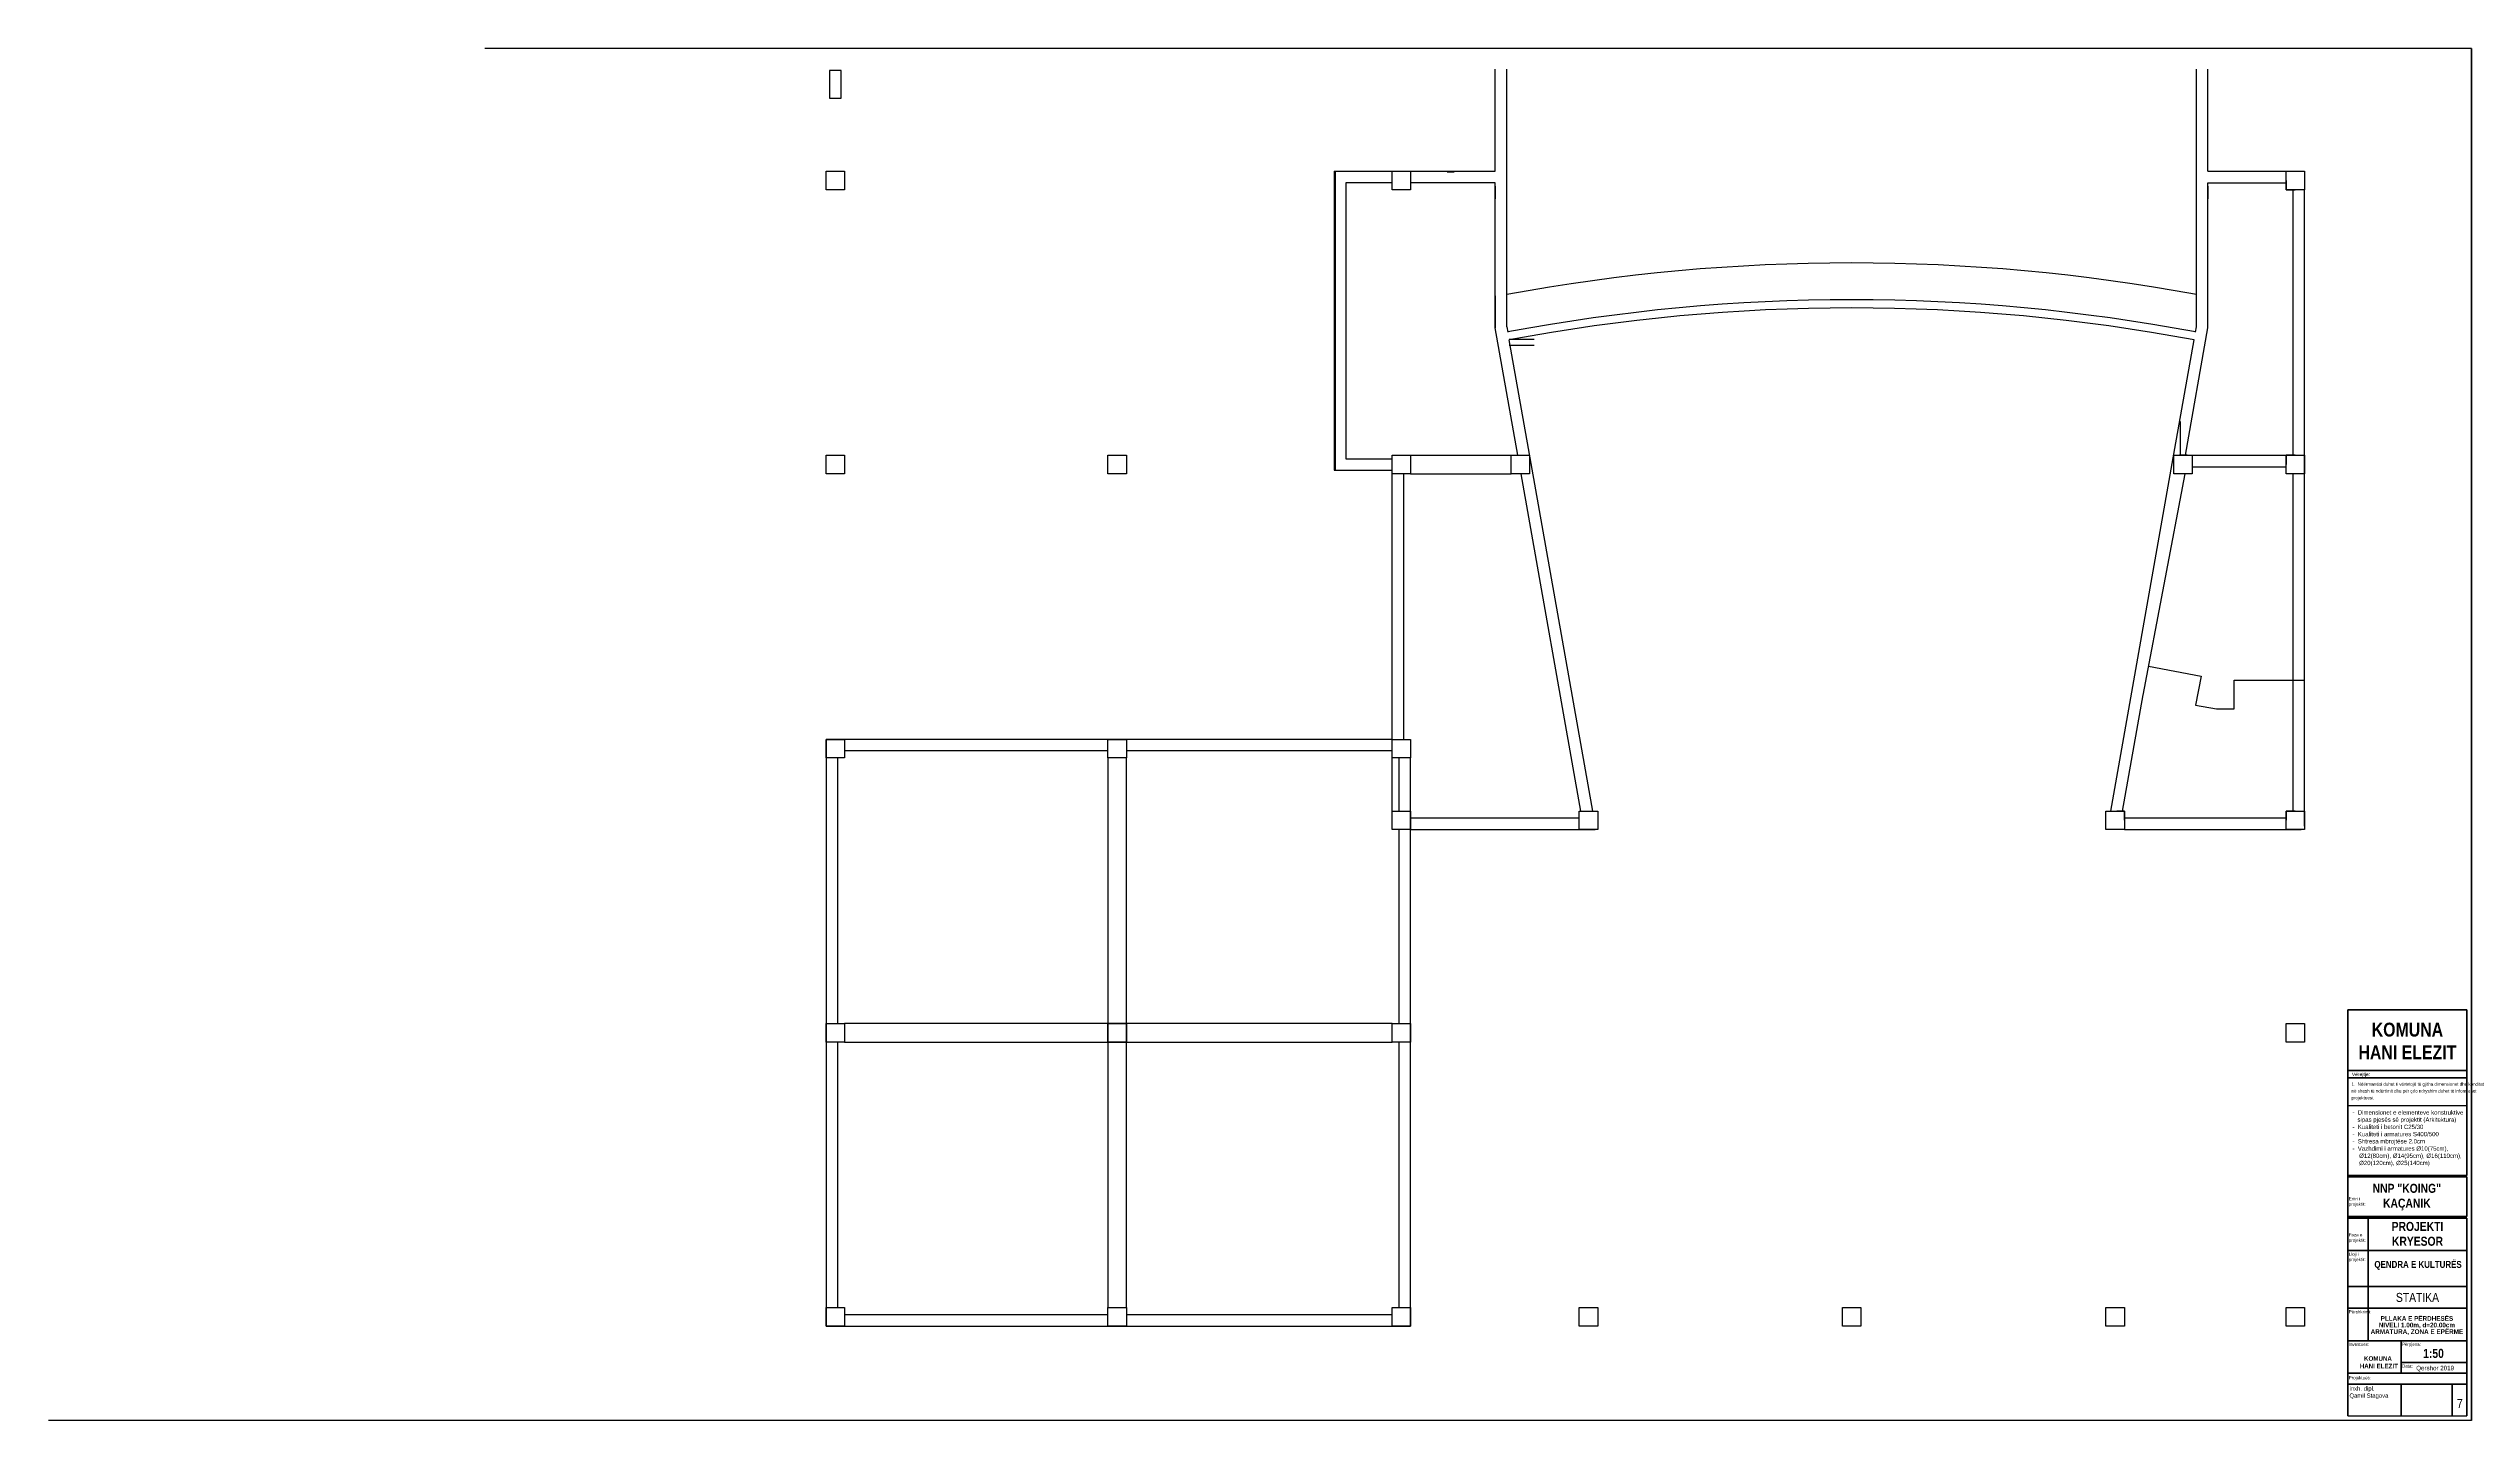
# Model space of a CAD drawing. Header units: inches. Extents: x -1801 to 10077, y -675 to 2295.
# Drawn here: x 4833 to 10077, y -675 to 2295 of the extents above; entities that cross this region are included whole.
import ezdxf

# ---------------------------------------------------------------- set-up
doc = ezdxf.new("R2010")
doc.units = ezdxf.units.IN
doc.layers.add('0_Pen_No__1', color=7, linetype='Continuous', lineweight=35)
doc.layers.add('TEKSTI_Pen_No__201', color=7, linetype='Continuous', lineweight=18)
doc.layers.add('A4_OP', color=7, linetype='Continuous')
doc.styles.add('GENERATED_STYLE_1', font='ARIAL.TTF')
doc.styles.add('GENERATED_STYLE_3', font='ARIALN.TTF')
doc.styles.add('GENERATED_STYLE_4', font='ARIALNB.TTF')

msp = doc.modelspace()

# ---------------------------------------------------------------- linework, layer by layer
for p, q in [((10077.2, 2295.1), (5777, 2295.1)), ((10077.2, 2295.1), (9323.9, 2295.1)), ((10077.2, -259.9), (10077.2, 2295.1)), ((10077.2, 2295.1), (10077.2, -674.9)), ((10077.2, -674.9), (10077.2, 2295.1)), ((7860.4, 2027.9), (7875.4, 2027.9)), ((7994, 1666.1), (8048.7, 1666.1)), ((7994, 1653.1), (8048.7, 1653.1)), ((9447.6, 1414.4), (9447.6, 1487.8)), ((7780.8, 1414.4), (7998.4, 1414.4)), ((7780.8, 1414.4), (7998.4, 1414.4)), ((7780.8, 1374.4), (7998.4, 1374.4)), ((7780.8, 1374.4), (7998.4, 1374.4)), ((9472.6, 1414.4), (9675.8, 1414.4)), ((9472.6, 1414.4), (9675.8, 1414.4)), ((9472.6, 1389.4), (9675.8, 1389.4)), ((9472.6, 1389.4), (9675.8, 1389.4)), ((7125.8, 759.4), (7125.8, -430.6)), ((7125.8, 759.4), (7125.8, -430.6)), ((7165.8, -430.6), (7165.8, 759.4)), ((7165.8, -430.6), (7165.8, 759.4)), ((7740.8, 644.4), (7740.8, 759.4)), ((7740.8, 184.4), (6555.8, 184.4)), ((7740.8, 184.4), (6555.8, 184.4)), ((6555.8, 144.4), (6620.8, 144.4)), ((6555.8, 144.4), (6620.8, 144.4)), ((6620.8, 144.4), (7740.8, 144.4)), ((6620.8, 144.4), (7740.8, 144.4)), ((9809.6, 6.8), (10067.2, 6.8)), ((10077.2, -674.9), (4832.6, -674.9)), ((9809.6, -664.9), (10067.2, -664.9))]:
    msp.add_line(p, q)
msp.add_arc((8735.4, -2260.2), 4011.2, 79.305, 100.6951)
msp.add_arc((8735.4, -2260.2), 4011.2, 79.305, 100.6951)
at = {"layer": '0_Pen_No__1', "linetype": 'Continuous'}
for p, q in [((9809.6, -144.6), (9809.6, 214.1)), ((9809.6, 214.1), (10067.2, 214.1)), ((10067.2, 214.1), (10067.2, -144.6)), ((9809.6, 82.4), (10067.2, 82.4)), ((9809.6, 66.8), (10067.2, 66.8)), ((9809.6, -113.7), (9809.6, -27.9)), ((9809.6, -664.9), (9809.6, -116.8)), ((9809.6, -144.6), (10067.2, -144.6)), ((9809.6, -147.7), (10067.2, -147.7)), ((10067.2, -147.7), (10067.2, -233.5)), ((9809.6, -233.5), (10067.2, -233.5)), ((9809.6, -236.6), (10067.2, -236.6)), ((9809.6, -236.6), (10067.2, -236.6)), ((9853.2, -502.2), (9853.2, -236.6)), ((10067.2, -236.6), (10067.2, -664.9)), ((9809.6, -306.9), (10067.2, -306.9)), ((9809.6, -385), (10067.2, -385)), ((9809.6, -431.9), (10067.2, -431.9)), ((9809.6, -502.2), (10067.2, -502.2)), ((9924.7, -572.5), (9924.7, -502.2)), ((9809.6, -572.5), (10067.2, -572.5)), ((9924.7, -549.1), (10067.2, -549.1)), ((9809.6, -596), (10067.2, -596)), ((9924.7, -596), (9924.7, -664.9)), ((10035, -664.9), (10035, -596))]:
    msp.add_line(p, q, dxfattribs=at)
at = {"layer": 'A4_OP'}
for points in [[(6548.3, 2247.7), (6523.3, 2247.7)], [(6523.3, 2247.7), (6523.3, 2187.7)], [(6548.3, 2247.7), (6523.3, 2247.7)], [(6523.3, 2247.7), (6523.3, 2187.7)], [(6548.3, 2187.7), (6548.3, 2247.7)], [(6548.3, 2187.7), (6548.3, 2247.7)], [(7964, 2029.4), (7964, 2250.1)], [(7964, 2029.4), (7964, 2250.1)], [(7989, 1692.5), (7989, 2250.1)], [(7989, 1692.5), (7989, 2250.1)], [(9481.8, 1692.4), (9481.8, 2250.1)], [(9481.8, 1692.4), (9481.8, 2250.1)], [(9506.8, 2029.4), (9506.8, 2250.1)], [(9506.8, 2029.4), (9506.8, 2250.1)], [(6523.3, 2187.7), (6548.3, 2187.7)], [(6523.3, 2187.7), (6548.3, 2187.7)], [(6515.8, 1989.4), (6515.8, 2029.4)], [(6515.8, 2029.4), (6555.8, 2029.4)], [(6515.8, 1989.4), (6515.8, 2029.4)], [(6515.8, 2029.4), (6555.8, 2029.4)], [(6555.8, 2029.4), (6555.8, 1989.4)], [(6555.8, 2029.4), (6555.8, 1989.4)], [(7615.8, 2029.4), (7615.8, 1381.9)], [(7615.8, 2029.4), (7760.8, 2029.4)], [(7615.8, 2029.4), (7615.8, 1381.9)], [(7615.8, 2029.4), (7760.8, 2029.4)], [(7617.8, 2029.4), (7617.8, 1381.9)], [(7740.8, 2004.4), (7640.8, 2004.4)], [(7640.8, 2004.4), (7640.8, 1406.9)], [(7740.8, 2004.4), (7640.8, 2004.4)], [(7640.8, 2004.4), (7640.8, 1406.9)], [(7740.8, 1989.4), (7740.8, 2029.4)], [(7740.8, 2029.4), (7780.8, 2029.4)], [(7740.8, 1989.4), (7740.8, 2029.4)], [(7740.8, 2029.4), (7780.8, 2029.4)], [(7740.8, 1989.4), (7740.8, 2029.4)], [(7740.8, 2029.4), (7780.8, 2029.4)], [(7740.8, 1989.4), (7740.8, 2029.4)], [(7740.8, 2029.4), (7780.8, 2029.4)], [(7740.8, 1989.4), (7740.8, 2009.4)], [(7740.8, 1989.4), (7740.8, 2009.4)], [(7773.3, 2029.4), (7964, 2029.4)], [(7773.3, 2029.4), (7964, 2029.4)], [(7780.8, 2029.4), (7780.8, 1989.4)], [(7780.8, 2029.4), (7780.8, 1989.4)], [(7780.8, 2029.4), (7780.8, 1989.4)], [(7780.8, 2029.4), (7780.8, 1989.4)], [(7780.8, 2009.4), (7780.8, 1989.4)], [(7780.8, 2009.4), (7780.8, 1989.4)], [(7964, 2004.4), (7780.8, 2004.4)], [(7964, 2004.4), (7780.8, 2004.4)], [(7964, 1690.3), (7964, 2004.4)], [(7964, 1690.3), (7964, 2004.4)], [(7964, 1996.9), (7964, 1969.6)], [(7964, 1996.9), (7964, 1969.6)], [(9506.8, 2029.4), (9683.3, 2029.4)], [(9506.8, 2029.4), (9683.3, 2029.4)], [(9506.8, 2004.4), (9675.8, 2004.4)], [(9506.8, 1690.3), (9506.8, 2004.4)], [(9506.8, 2004.4), (9675.8, 2004.4)], [(9506.8, 1690.3), (9506.8, 2004.4)], [(9506.8, 1996.9), (9506.8, 1969.6)], [(9506.8, 1996.9), (9506.8, 1969.6)], [(9675.8, 1989.4), (9675.8, 2029.4)], [(9675.8, 2029.4), (9715.8, 2029.4)], [(9675.8, 1989.4), (9675.8, 2029.4)], [(9675.8, 2029.4), (9715.8, 2029.4)], [(9675.8, 1989.4), (9675.8, 2029.4)], [(9675.8, 2029.4), (9715.8, 2029.4)], [(9675.8, 1989.4), (9675.8, 2029.4)], [(9675.8, 2029.4), (9715.8, 2029.4)], [(9675.8, 2009.4), (9675.8, 1989.4)], [(9675.8, 2009.4), (9675.8, 1989.4)], [(9715.8, 2029.4), (9715.8, 1989.4)], [(9715.8, 2029.4), (9715.8, 1989.4)], [(9715.8, 2029.4), (9715.8, 1989.4)], [(9715.8, 2029.4), (9715.8, 1989.4)], [(6555.8, 1989.4), (6515.8, 1989.4)], [(6555.8, 1989.4), (6515.8, 1989.4)], [(7780.8, 1989.4), (7740.8, 1989.4)], [(7780.8, 1989.4), (7740.8, 1989.4)], [(7780.8, 1989.4), (7740.8, 1989.4)], [(7780.8, 1989.4), (7740.8, 1989.4)], [(7780.8, 1989.4), (7740.8, 1989.4)], [(7780.8, 1989.4), (7740.8, 1989.4)], [(9675.8, 1989.4), (9695.8, 1989.4)], [(9715.8, 1989.4), (9675.8, 1989.4)], [(9715.8, 1989.4), (9675.8, 1989.4)], [(9675.8, 1989.4), (9695.8, 1989.4)], [(9715.8, 1989.4), (9675.8, 1989.4)], [(9715.8, 1989.4), (9675.8, 1989.4)], [(9690.8, 1414.4), (9690.8, 1989.4)], [(9690.8, 1414.4), (9690.8, 1989.4)], [(9715.8, 611.9), (9715.8, 1989.4)], [(9715.8, 611.9), (9715.8, 1989.4)], [(7964, 1759.9), (7964, 1690.3)], [(7964, 1759.9), (7964, 1690.3)], [(8013, 1414.4), (7964, 1690.3)], [(8013, 1414.4), (7964, 1690.3)], [(7989, 1692.5), (7991, 1681.3)], [(7989, 1692.5), (7991, 1681.3)], [(9458, 1414.4), (9506.8, 1690.3)], [(9458, 1414.4), (9506.8, 1690.3)], [(9479.8, 1681.3), (9481.8, 1692.4)], [(9479.8, 1681.3), (9481.8, 1692.4)], [(8041.5, 1396.5), (7994, 1664.1)], [(8041.5, 1396.5), (7994, 1664.1)], [(9429.5, 1396.5), (9476.8, 1664.1)], [(9429.5, 1396.5), (9476.8, 1664.1)], [(6515.8, 1374.4), (6515.8, 1414.4)], [(6515.8, 1414.4), (6555.8, 1414.4)], [(6515.8, 1374.4), (6515.8, 1414.4)], [(6515.8, 1414.4), (6555.8, 1414.4)], [(6555.8, 1374.4), (6515.8, 1374.4)], [(6555.8, 1374.4), (6515.8, 1374.4)], [(6555.8, 1414.4), (6555.8, 1374.4)], [(6555.8, 1414.4), (6555.8, 1374.4)], [(7125.8, 1374.4), (7125.8, 1414.4)], [(7125.8, 1414.4), (7165.8, 1414.4)], [(7125.8, 1374.4), (7125.8, 1414.4)], [(7125.8, 1414.4), (7165.8, 1414.4)], [(7165.8, 1374.4), (7125.8, 1374.4)], [(7165.8, 1374.4), (7125.8, 1374.4)], [(7165.8, 1414.4), (7165.8, 1374.4)], [(7165.8, 1414.4), (7165.8, 1374.4)], [(7615.8, 1381.9), (7740.8, 1381.9)], [(7615.8, 1381.9), (7740.8, 1381.9)], [(7640.8, 1406.9), (7740.8, 1406.9)], [(7640.8, 1406.9), (7740.8, 1406.9)], [(7740.8, 1394.4), (7740.8, 1414.4)], [(7740.8, 1414.4), (7780.8, 1414.4)], [(7740.8, 1374.4), (7740.8, 1414.4)], [(7740.8, 1414.4), (7780.8, 1414.4)], [(7740.8, 1374.4), (7740.8, 1414.4)], [(7740.8, 1414.4), (7780.8, 1414.4)], [(7740.8, 1394.4), (7740.8, 1414.4)], [(7740.8, 1414.4), (7780.8, 1414.4)], [(7740.8, 1374.4), (7740.8, 1414.4)], [(7740.8, 1414.4), (7780.8, 1414.4)], [(7740.8, 1374.4), (7740.8, 1414.4)], [(7740.8, 1414.4), (7780.8, 1414.4)], [(7740.8, 799.4), (7740.8, 1374.4)], [(7780.8, 1374.4), (7740.8, 1374.4)], [(7780.8, 1374.4), (7740.8, 1374.4)], [(7740.8, 799.4), (7740.8, 1374.4)], [(7780.8, 1374.4), (7740.8, 1374.4)], [(7780.8, 1374.4), (7740.8, 1374.4)], [(7780.8, 1374.4), (7760.8, 1374.4)], [(7780.8, 1374.4), (7760.8, 1374.4)], [(7765.8, 1374.4), (7765.8, 799.4)], [(7765.8, 1374.4), (7765.8, 799.4)], [(7780.8, 1414.4), (7780.8, 1374.4)], [(7780.8, 1414.4), (7780.8, 1374.4)], [(7780.8, 1414.4), (7780.8, 1374.4)], [(7780.8, 1414.4), (7780.8, 1374.4)], [(7780.8, 1414.4), (7780.8, 1374.4)], [(7780.8, 1414.4), (7780.8, 1374.4)], [(7998.4, 1374.4), (7998.4, 1414.4)], [(7998.4, 1374.4), (7998.4, 1414.4)], [(7998.4, 1414.4), (8038.4, 1414.4)], [(7998.4, 1374.4), (7998.4, 1414.4)], [(7998.4, 1414.4), (8038.4, 1414.4)], [(7998.4, 1374.4), (7998.4, 1414.4)], [(7998.4, 1374.4), (7998.4, 1414.4)], [(7998.4, 1414.4), (8038.4, 1414.4)], [(7998.4, 1374.4), (7998.4, 1414.4)], [(7998.4, 1414.4), (8038.4, 1414.4)], [(8021.9, 1374.4), (7998.4, 1374.4)], [(8038.4, 1374.4), (7998.4, 1374.4)], [(8038.4, 1374.4), (7998.4, 1374.4)], [(8021.9, 1374.4), (7998.4, 1374.4)], [(8038.4, 1374.4), (7998.4, 1374.4)], [(8038.4, 1374.4), (7998.4, 1374.4)], [(8009.2, 1414.4), (8025.7, 1414.4)], [(8009.2, 1414.4), (8025.7, 1414.4)], [(8149.6, 644.4), (8020.1, 1374.4)], [(8149.6, 644.4), (8020.1, 1374.4)], [(8038.4, 1414.4), (8038.4, 1374.4)], [(8038.4, 1414.4), (8038.4, 1374.4)], [(8038.4, 1414.4), (8038.4, 1374.4)], [(8038.4, 1414.4), (8038.4, 1374.4)], [(8175, 644.4), (8041.5, 1396.5)], [(8175, 644.4), (8041.5, 1396.5)], [(9296.6, 644.4), (9429.5, 1396.5)], [(9296.6, 644.4), (9429.5, 1396.5)], [(9456.6, 1374.4), (9366, 895.5)], [(9456.6, 1374.4), (9366, 895.5)], [(9432.6, 1374.4), (9432.6, 1414.4)], [(9432.6, 1414.4), (9472.6, 1414.4)], [(9432.6, 1374.4), (9432.6, 1414.4)], [(9432.6, 1414.4), (9472.6, 1414.4)], [(9432.6, 1374.4), (9432.6, 1414.4)], [(9432.6, 1414.4), (9472.6, 1414.4)], [(9432.6, 1374.4), (9432.6, 1414.4)], [(9432.6, 1414.4), (9472.6, 1414.4)], [(9472.6, 1374.4), (9432.6, 1374.4)], [(9472.6, 1374.4), (9432.6, 1374.4)], [(9472.6, 1374.4), (9432.6, 1374.4)], [(9472.6, 1374.4), (9432.6, 1374.4)], [(9461.8, 1414.4), (9445.3, 1414.4)], [(9461.8, 1414.4), (9445.3, 1414.4)], [(9472.6, 1414.4), (9472.6, 1374.4)], [(9472.6, 1414.4), (9472.6, 1374.4)], [(9472.6, 1414.4), (9472.6, 1374.4)], [(9472.6, 1414.4), (9472.6, 1374.4)], [(9695.8, 1414.4), (9675.8, 1414.4)], [(9675.8, 1414.4), (9675.8, 1394.4)], [(9675.8, 1374.4), (9675.8, 1414.4)], [(9675.8, 1414.4), (9715.8, 1414.4)], [(9675.8, 1374.4), (9675.8, 1414.4)], [(9675.8, 1414.4), (9715.8, 1414.4)], [(9695.8, 1414.4), (9675.8, 1414.4)], [(9675.8, 1414.4), (9675.8, 1394.4)], [(9675.8, 1374.4), (9675.8, 1414.4)], [(9675.8, 1414.4), (9715.8, 1414.4)], [(9675.8, 1374.4), (9675.8, 1414.4)], [(9675.8, 1414.4), (9715.8, 1414.4)], [(9715.8, 1374.4), (9675.8, 1374.4)], [(9715.8, 1374.4), (9675.8, 1374.4)], [(9715.8, 1374.4), (9675.8, 1374.4)], [(9715.8, 1374.4), (9675.8, 1374.4)], [(9690.8, 644.4), (9690.8, 1374.4)], [(9690.8, 644.4), (9690.8, 1374.4)], [(9715.8, 1414.4), (9715.8, 1374.4)], [(9715.8, 1414.4), (9715.8, 1374.4)], [(9715.8, 1414.4), (9715.8, 1374.4)], [(9715.8, 1414.4), (9715.8, 1374.4)], [(9377.8, 958.2), (9491.8, 936.6)], [(9377.8, 958.2), (9491.8, 936.6)], [(9322, 644.4), (9366.4, 895.6)], [(9322, 644.4), (9366.4, 895.6)], [(9491.8, 936.6), (9480, 873.9)], [(9491.8, 936.6), (9480, 873.9)], [(9563.3, 865.4), (9563.3, 927.4)], [(9563.3, 927.4), (9695.8, 927.4)], [(9563.3, 865.4), (9563.3, 927.4)], [(9563.3, 927.4), (9695.8, 927.4)], [(9683.3, 927.4), (9715.8, 927.4)], [(9683.3, 927.4), (9715.8, 927.4)], [(9480, 873.9), (9525.3, 865.4)], [(9480, 873.9), (9525.3, 865.4)], [(9525.3, 865.4), (9563.3, 865.4)], [(9525.3, 865.4), (9563.3, 865.4)], [(7145.8, 799.4), (6515.8, 799.4)], [(6515.8, 799.4), (6515.8, 164.4)], [(6515.8, 759.4), (6515.8, 799.4)], [(6515.8, 799.4), (6555.8, 799.4)], [(6515.8, 759.4), (6515.8, 799.4)], [(6515.8, 799.4), (6555.8, 799.4)], [(7145.8, 799.4), (6515.8, 799.4)], [(6515.8, 799.4), (6515.8, 164.4)], [(6515.8, 759.4), (6515.8, 799.4)], [(6515.8, 799.4), (6555.8, 799.4)], [(6515.8, 759.4), (6515.8, 799.4)], [(6515.8, 799.4), (6555.8, 799.4)], [(6555.8, 799.4), (6555.8, 759.4)], [(6555.8, 799.4), (6555.8, 759.4)], [(6555.8, 799.4), (6555.8, 759.4)], [(6555.8, 799.4), (6555.8, 759.4)], [(7125.8, 759.4), (7125.8, 799.4)], [(7125.8, 799.4), (7165.8, 799.4)], [(7125.8, 759.4), (7125.8, 799.4)], [(7125.8, 799.4), (7165.8, 799.4)], [(7125.8, 759.4), (7125.8, 799.4)], [(7125.8, 799.4), (7165.8, 799.4)], [(7125.8, 759.4), (7125.8, 799.4)], [(7125.8, 799.4), (7165.8, 799.4)], [(7740.8, 799.4), (7145.8, 799.4)], [(7740.8, 799.4), (7145.8, 799.4)], [(7165.8, 799.4), (7165.8, 759.4)], [(7165.8, 799.4), (7165.8, 759.4)], [(7165.8, 799.4), (7165.8, 759.4)], [(7165.8, 799.4), (7165.8, 759.4)], [(7740.8, 759.4), (7740.8, 799.4)], [(7740.8, 799.4), (7780.8, 799.4)], [(7740.8, 759.4), (7740.8, 799.4)], [(7740.8, 799.4), (7780.8, 799.4)], [(7740.8, 759.4), (7740.8, 799.4)], [(7740.8, 799.4), (7780.8, 799.4)], [(7740.8, 759.4), (7740.8, 799.4)], [(7740.8, 799.4), (7780.8, 799.4)], [(7760.8, 799.4), (7780.8, 799.4)], [(7760.8, 799.4), (7780.8, 799.4)], [(7780.8, 799.4), (7780.8, 759.4)], [(7780.8, 799.4), (7780.8, 759.4)], [(7780.8, 799.4), (7780.8, 759.4)], [(7780.8, 799.4), (7780.8, 759.4)], [(7780.8, 799.4), (7780.8, 759.4)], [(7780.8, 799.4), (7780.8, 759.4)], [(6555.8, 759.4), (6515.8, 759.4)], [(6555.8, 759.4), (6515.8, 759.4)], [(6555.8, 759.4), (6515.8, 759.4)], [(6555.8, 759.4), (6515.8, 759.4)], [(6555.8, 759.4), (6535.8, 759.4)], [(6555.8, 759.4), (6535.8, 759.4)], [(6540.8, 759.4), (6540.8, 184.4)], [(6540.8, 759.4), (6540.8, 184.4)], [(6555.8, 779.4), (6555.8, 759.4)], [(6555.8, 779.4), (6555.8, 759.4)], [(7125.8, 774.4), (6555.8, 774.4)], [(7125.8, 774.4), (6555.8, 774.4)], [(7125.8, 759.4), (7125.8, 779.4)], [(7125.8, 759.4), (7125.8, 779.4)], [(7165.8, 759.4), (7125.8, 759.4)], [(7165.8, 759.4), (7125.8, 759.4)], [(7165.8, 759.4), (7125.8, 759.4)], [(7165.8, 759.4), (7125.8, 759.4)], [(7165.8, 759.4), (7125.8, 759.4)], [(7165.8, 759.4), (7125.8, 759.4)], [(7165.8, 779.4), (7165.8, 759.4)], [(7165.8, 779.4), (7165.8, 759.4)], [(7740.8, 774.4), (7165.8, 774.4)], [(7740.8, 774.4), (7165.8, 774.4)], [(7740.8, 759.4), (7740.8, 779.4)], [(7740.8, 759.4), (7740.8, 779.4)], [(7780.8, 759.4), (7740.8, 759.4)], [(7780.8, 759.4), (7740.8, 759.4)], [(7780.8, 759.4), (7740.8, 759.4)], [(7780.8, 759.4), (7740.8, 759.4)], [(7780.8, 759.4), (7740.8, 759.4)], [(7780.8, 759.4), (7740.8, 759.4)], [(7755.8, 644.4), (7755.8, 759.4)], [(7755.8, 644.4), (7755.8, 759.4)], [(7780.8, 164.4), (7780.8, 759.4)], [(7780.8, 164.4), (7780.8, 759.4)], [(7740.8, 604.4), (7740.8, 644.4)], [(7740.8, 644.4), (7780.8, 644.4)], [(7740.8, 604.4), (7740.8, 644.4)], [(7740.8, 644.4), (7780.8, 644.4)], [(7740.8, 604.4), (7740.8, 644.4)], [(7740.8, 644.4), (7780.8, 644.4)], [(7740.8, 604.4), (7740.8, 644.4)], [(7740.8, 644.4), (7780.8, 644.4)], [(7740.8, 604.4), (7740.8, 644.4)], [(7740.8, 644.4), (7780.8, 644.4)], [(7740.8, 604.4), (7740.8, 644.4)], [(7740.8, 644.4), (7780.8, 644.4)], [(7780.8, 644.4), (7780.8, 624.4)], [(7780.8, 644.4), (7780.8, 604.4)], [(7780.8, 644.4), (7780.8, 604.4)], [(7780.8, 644.4), (7780.8, 624.4)], [(7780.8, 644.4), (7780.8, 604.4)], [(7780.8, 644.4), (7780.8, 604.4)], [(7780.8, 629.4), (8145.8, 629.4)], [(7780.8, 629.4), (8145.8, 629.4)], [(8145.8, 624.4), (8145.8, 644.4)], [(8145.8, 644.4), (8162.3, 644.4)], [(8145.8, 604.4), (8145.8, 644.4)], [(8145.8, 644.4), (8185.8, 644.4)], [(8145.8, 604.4), (8145.8, 644.4)], [(8145.8, 644.4), (8185.8, 644.4)], [(8145.8, 624.4), (8145.8, 644.4)], [(8145.8, 644.4), (8162.3, 644.4)], [(8145.8, 604.4), (8145.8, 644.4)], [(8145.8, 644.4), (8185.8, 644.4)], [(8145.8, 604.4), (8145.8, 644.4)], [(8145.8, 644.4), (8185.8, 644.4)], [(8185.8, 644.4), (8185.8, 604.4)], [(8185.8, 644.4), (8185.8, 604.4)], [(8185.8, 644.4), (8185.8, 604.4)], [(8185.8, 644.4), (8185.8, 604.4)], [(9285.8, 604.4), (9285.8, 644.4)], [(9285.8, 644.4), (9325.8, 644.4)], [(9285.8, 604.4), (9285.8, 644.4)], [(9285.8, 644.4), (9325.8, 644.4)], [(9285.8, 604.4), (9285.8, 644.4)], [(9285.8, 644.4), (9325.8, 644.4)], [(9285.8, 604.4), (9285.8, 644.4)], [(9285.8, 644.4), (9325.8, 644.4)], [(9325.8, 644.4), (9309.3, 644.4)], [(9325.8, 644.4), (9309.3, 644.4)], [(9325.8, 624.4), (9325.8, 644.4)], [(9325.8, 644.4), (9325.8, 604.4)], [(9325.8, 644.4), (9325.8, 604.4)], [(9325.8, 624.4), (9325.8, 644.4)], [(9325.8, 644.4), (9325.8, 604.4)], [(9325.8, 644.4), (9325.8, 604.4)], [(9325.8, 629.4), (9675.8, 629.4)], [(9325.8, 629.4), (9675.8, 629.4)], [(9695.8, 644.4), (9675.8, 644.4)], [(9675.8, 644.4), (9675.8, 624.4)], [(9675.8, 604.4), (9675.8, 644.4)], [(9675.8, 644.4), (9715.8, 644.4)], [(9695.8, 644.4), (9675.8, 644.4)], [(9675.8, 644.4), (9675.8, 624.4)], [(9675.8, 604.4), (9675.8, 644.4)], [(9675.8, 644.4), (9715.8, 644.4)], [(9715.8, 644.4), (9715.8, 604.4)], [(9715.8, 644.4), (9715.8, 604.4)], [(7760.8, 604.4), (7740.8, 604.4)], [(7780.8, 604.4), (7740.8, 604.4)], [(7780.8, 604.4), (7740.8, 604.4)], [(7760.8, 604.4), (7740.8, 604.4)], [(7780.8, 604.4), (7740.8, 604.4)], [(7780.8, 604.4), (7740.8, 604.4)], [(7755.8, 184.4), (7755.8, 604.4)], [(7755.8, 184.4), (7755.8, 604.4)], [(7780.8, 604.4), (8180.7, 604.4)], [(7780.8, 604.4), (8180.7, 604.4)], [(8185.8, 604.4), (8145.8, 604.4)], [(8185.8, 604.4), (8145.8, 604.4)], [(8185.8, 604.4), (8145.8, 604.4)], [(8185.8, 604.4), (8145.8, 604.4)], [(9325.8, 604.4), (9285.8, 604.4)], [(9325.8, 604.4), (9285.8, 604.4)], [(9325.8, 604.4), (9285.8, 604.4)], [(9325.8, 604.4), (9285.8, 604.4)], [(9325.8, 604.4), (9708.3, 604.4)], [(9325.8, 604.4), (9708.3, 604.4)], [(9715.8, 604.4), (9675.8, 604.4)], [(9715.8, 604.4), (9675.8, 604.4)], [(6515.8, 144.4), (6515.8, 184.4)], [(6515.8, 184.4), (6555.8, 184.4)], [(6515.8, 144.4), (6515.8, 184.4)], [(6515.8, 184.4), (6555.8, 184.4)], [(6515.8, 144.4), (6515.8, 184.4)], [(6515.8, 184.4), (6555.8, 184.4)], [(6515.8, 144.4), (6515.8, 184.4)], [(6515.8, 184.4), (6555.8, 184.4)], [(6515.8, 164.4), (6515.8, -470.6)], [(6515.8, 164.4), (6515.8, -470.6)], [(6535.8, 184.4), (6555.8, 184.4)], [(6535.8, 184.4), (6555.8, 184.4)], [(6555.8, 184.4), (6555.8, 144.4)], [(6555.8, 184.4), (6555.8, 144.4)], [(6555.8, 184.4), (6555.8, 144.4)], [(6555.8, 184.4), (6555.8, 144.4)], [(6555.8, 184.4), (6555.8, 144.4)], [(6555.8, 184.4), (6555.8, 144.4)], [(7125.8, 144.4), (7125.8, 184.4)], [(7125.8, 184.4), (7165.8, 184.4)], [(7125.8, 144.4), (7125.8, 184.4)], [(7125.8, 184.4), (7165.8, 184.4)], [(7125.8, 144.4), (7125.8, 184.4)], [(7125.8, 184.4), (7165.8, 184.4)], [(7125.8, 144.4), (7125.8, 184.4)], [(7125.8, 184.4), (7165.8, 184.4)], [(7125.8, 144.4), (7125.8, 184.4)], [(7125.8, 184.4), (7165.8, 184.4)], [(7125.8, 144.4), (7125.8, 184.4)], [(7125.8, 184.4), (7165.8, 184.4)], [(7165.8, 184.4), (7165.8, 144.4)], [(7165.8, 184.4), (7165.8, 144.4)], [(7165.8, 184.4), (7165.8, 144.4)], [(7165.8, 184.4), (7165.8, 144.4)], [(7165.8, 184.4), (7165.8, 144.4)], [(7165.8, 184.4), (7165.8, 144.4)], [(7740.8, 144.4), (7740.8, 184.4)], [(7740.8, 184.4), (7760.8, 184.4)], [(7740.8, 144.4), (7740.8, 184.4)], [(7740.8, 184.4), (7780.8, 184.4)], [(7740.8, 144.4), (7740.8, 184.4)], [(7740.8, 184.4), (7780.8, 184.4)], [(7740.8, 144.4), (7740.8, 184.4)], [(7740.8, 184.4), (7760.8, 184.4)], [(7740.8, 144.4), (7740.8, 184.4)], [(7740.8, 184.4), (7780.8, 184.4)], [(7740.8, 144.4), (7740.8, 184.4)], [(7740.8, 184.4), (7780.8, 184.4)], [(7780.8, 184.4), (7780.8, 144.4)], [(7780.8, 184.4), (7780.8, 144.4)], [(7780.8, 184.4), (7780.8, 144.4)], [(7780.8, 184.4), (7780.8, 144.4)], [(7780.8, -470.6), (7780.8, 164.4)], [(7780.8, -470.6), (7780.8, 164.4)], [(9675.8, 144.4), (9675.8, 184.4)], [(9675.8, 184.4), (9715.8, 184.4)], [(9675.8, 144.4), (9675.8, 184.4)], [(9675.8, 184.4), (9715.8, 184.4)], [(9715.8, 184.4), (9715.8, 144.4)], [(9715.8, 184.4), (9715.8, 144.4)], [(6555.8, 144.4), (6515.8, 144.4)], [(6555.8, 144.4), (6515.8, 144.4)], [(6555.8, 144.4), (6515.8, 144.4)], [(6555.8, 144.4), (6515.8, 144.4)], [(6555.8, 144.4), (6535.8, 144.4)], [(6555.8, 144.4), (6535.8, 144.4)], [(6540.8, 144.4), (6540.8, -430.6)], [(6540.8, 144.4), (6540.8, -430.6)], [(7165.8, 144.4), (7125.8, 144.4)], [(7165.8, 144.4), (7125.8, 144.4)], [(7165.8, 144.4), (7125.8, 144.4)], [(7165.8, 144.4), (7125.8, 144.4)], [(7165.8, 144.4), (7125.8, 144.4)], [(7165.8, 144.4), (7125.8, 144.4)], [(7760.8, 144.4), (7740.8, 144.4)], [(7780.8, 144.4), (7740.8, 144.4)], [(7780.8, 144.4), (7740.8, 144.4)], [(7760.8, 144.4), (7740.8, 144.4)], [(7780.8, 144.4), (7740.8, 144.4)], [(7780.8, 144.4), (7740.8, 144.4)], [(7755.8, -430.6), (7755.8, 144.4)], [(7755.8, -430.6), (7755.8, 144.4)], [(9715.8, 144.4), (9675.8, 144.4)], [(9715.8, 144.4), (9675.8, 144.4)], [(6515.8, -470.6), (6515.8, -430.6)], [(6515.8, -430.6), (6555.8, -430.6)], [(6515.8, -470.6), (6515.8, -430.6)], [(6515.8, -430.6), (6555.8, -430.6)], [(6515.8, -470.6), (6515.8, -430.6)], [(6515.8, -430.6), (6555.8, -430.6)], [(6515.8, -470.6), (6515.8, -430.6)], [(6515.8, -430.6), (6555.8, -430.6)], [(6515.8, -470.6), (7145.8, -470.6)], [(6555.8, -470.6), (6515.8, -470.6)], [(6555.8, -470.6), (6515.8, -470.6)], [(6515.8, -470.6), (7145.8, -470.6)], [(6555.8, -470.6), (6515.8, -470.6)], [(6555.8, -470.6), (6515.8, -470.6)], [(6535.8, -430.6), (6555.8, -430.6)], [(6535.8, -430.6), (6555.8, -430.6)], [(6555.8, -430.6), (6555.8, -450.6)], [(6555.8, -430.6), (6555.8, -470.6)], [(6555.8, -430.6), (6555.8, -470.6)], [(6555.8, -430.6), (6555.8, -450.6)], [(6555.8, -430.6), (6555.8, -470.6)], [(6555.8, -430.6), (6555.8, -470.6)], [(6555.8, -445.6), (7125.8, -445.6)], [(6555.8, -445.6), (7125.8, -445.6)], [(7125.8, -450.6), (7125.8, -430.6)], [(7125.8, -430.6), (7165.8, -430.6)], [(7125.8, -470.6), (7125.8, -430.6)], [(7125.8, -430.6), (7165.8, -430.6)], [(7125.8, -470.6), (7125.8, -430.6)], [(7125.8, -430.6), (7165.8, -430.6)], [(7125.8, -450.6), (7125.8, -430.6)], [(7125.8, -430.6), (7165.8, -430.6)], [(7125.8, -470.6), (7125.8, -430.6)], [(7125.8, -430.6), (7165.8, -430.6)], [(7125.8, -470.6), (7125.8, -430.6)], [(7125.8, -430.6), (7165.8, -430.6)], [(7165.8, -470.6), (7125.8, -470.6)], [(7165.8, -470.6), (7125.8, -470.6)], [(7165.8, -470.6), (7125.8, -470.6)], [(7165.8, -470.6), (7125.8, -470.6)], [(7145.8, -470.6), (7780.8, -470.6)], [(7145.8, -470.6), (7780.8, -470.6)], [(7165.8, -430.6), (7165.8, -450.6)], [(7165.8, -430.6), (7165.8, -470.6)], [(7165.8, -430.6), (7165.8, -470.6)], [(7165.8, -430.6), (7165.8, -450.6)], [(7165.8, -430.6), (7165.8, -470.6)], [(7165.8, -430.6), (7165.8, -470.6)], [(7165.8, -445.6), (7740.8, -445.6)], [(7165.8, -445.6), (7740.8, -445.6)], [(7740.8, -450.6), (7740.8, -430.6)], [(7740.8, -430.6), (7760.8, -430.6)], [(7740.8, -470.6), (7740.8, -430.6)], [(7740.8, -430.6), (7780.8, -430.6)], [(7740.8, -470.6), (7740.8, -430.6)], [(7740.8, -430.6), (7780.8, -430.6)], [(7740.8, -450.6), (7740.8, -430.6)], [(7740.8, -430.6), (7760.8, -430.6)], [(7740.8, -470.6), (7740.8, -430.6)], [(7740.8, -430.6), (7780.8, -430.6)], [(7740.8, -470.6), (7740.8, -430.6)], [(7740.8, -430.6), (7780.8, -430.6)], [(7780.8, -470.6), (7740.8, -470.6)], [(7780.8, -470.6), (7740.8, -470.6)], [(7780.8, -470.6), (7740.8, -470.6)], [(7780.8, -470.6), (7740.8, -470.6)], [(7780.8, -430.6), (7780.8, -470.6)], [(7780.8, -430.6), (7780.8, -470.6)], [(7780.8, -430.6), (7780.8, -470.6)], [(7780.8, -430.6), (7780.8, -470.6)], [(8145.8, -470.6), (8145.8, -430.6)], [(8145.8, -430.6), (8185.8, -430.6)], [(8145.8, -470.6), (8145.8, -430.6)], [(8145.8, -430.6), (8185.8, -430.6)], [(8185.8, -470.6), (8145.8, -470.6)], [(8185.8, -470.6), (8145.8, -470.6)], [(8185.8, -430.6), (8185.8, -470.6)], [(8185.8, -430.6), (8185.8, -470.6)], [(8715.7, -470.6), (8715.7, -430.6)], [(8715.7, -430.6), (8755.7, -430.6)], [(8715.7, -470.6), (8715.7, -430.6)], [(8715.7, -430.6), (8755.7, -430.6)], [(8755.7, -470.6), (8715.7, -470.6)], [(8755.7, -470.6), (8715.7, -470.6)], [(8755.7, -430.6), (8755.7, -470.6)], [(8755.7, -430.6), (8755.7, -470.6)], [(9285.8, -470.6), (9285.8, -430.6)], [(9285.8, -430.6), (9325.8, -430.6)], [(9285.8, -470.6), (9285.8, -430.6)], [(9285.8, -430.6), (9325.8, -430.6)], [(9325.8, -470.6), (9285.8, -470.6)], [(9325.8, -470.6), (9285.8, -470.6)], [(9325.8, -430.6), (9325.8, -470.6)], [(9325.8, -430.6), (9325.8, -470.6)], [(9675.8, -470.6), (9675.8, -430.6)], [(9675.8, -430.6), (9715.8, -430.6)], [(9675.8, -470.6), (9675.8, -430.6)], [(9675.8, -430.6), (9715.8, -430.6)], [(9715.8, -470.6), (9675.8, -470.6)], [(9715.8, -470.6), (9675.8, -470.6)], [(9715.8, -430.6), (9715.8, -470.6)], [(9715.8, -430.6), (9715.8, -470.6)]]:
    msp.add_lwpolyline(points, dxfattribs=at)
for points in [[(9481.8, 1762.2, 0.091992), (7989, 1762.2)], [(9481.8, 1762.2, 0.091992), (7989, 1762.2)], [(9476.8, 1664.1, 0.093574), (7994, 1664.1)], [(9476.8, 1664.1, 0.093574), (7994, 1664.1)]]:
    msp.add_lwpolyline(points, format="xyb", dxfattribs=at)

# ---------------------------------------------------------------- texts
at = {"layer": '0_Pen_No__1', "linetype": 'Continuous'}
for s, insert, char_height, width, attachment_point, line_spacing_factor, style in [('\\A1;KOMUNA HANI ELEZIT', (9938.4, 186.3), 30, 214.051, 2, 0.984903, 'GENERATED_STYLE_4'), ('\\A1;1.  Ndërmarrësi duhet ti vërtetojë të gjitha dimensionet dhe konditat në shesh të ndërtimit dhe për çdo ndryshim duhet të informohet projektuesi. ', (9817.4, 56.8), 7.0313, 245.916, 1, 1.261061, 'GENERATED_STYLE_3'), ('\\A1;Emri i\\Pprojektit:', (9811.5, -191.3), 7.03, 67.539, 1, 0.996607, 'GENERATED_STYLE_3'), ('\\A1;NNP "KOING"\\PKAÇANIK', (9937.2, -162.5), 19.531, 214.051, 2, 0.984903, 'GENERATED_STYLE_4'), ('\\A1;PROJEKTI KRYESOR', (9960.2, -245), 19.531, 214.051, 2, 0.984903, 'GENERATED_STYLE_4'), ('\\A1;Faza e \\Pprojektit:', (9811.5, -269.4), 7.031, 67.539, 1, 0.996607, 'GENERATED_STYLE_3'), ('\\A1;Lloji i \\Pprojektit:', (9811.5, -311.2), 7.031, 67.539, 1, 0.996607, 'GENERATED_STYLE_3'), ('\\A1;QENDRA E KULTURËS', (9961.4, -329.5), 15, 214.051, 2, 0.984903, 'GENERATED_STYLE_4'), ('\\A1;PLLAKA E PËRDHESËS\\PNIVELI 1.00m, d=20.00cm\\PARMATURA, ZONA E EPËRME', (9959, -449), 10, 227.819, 2, 0.8554, 'GENERATED_STYLE_4'), ('\\A1;inxh. dipl. \\PQamil Stagova', (9813, -600.9), 9.375, 167.016, 1, 0.98645, 'GENERATED_STYLE_3')]:
    msp.add_mtext(s, dxfattribs=dict(at, insert=insert, char_height=char_height, width=width, attachment_point=attachment_point, line_spacing_factor=line_spacing_factor, style=style))
for s, insert, char_height, attachment_point, style in [('\\A1;Vërejtje:', (9818.2, 78.4), 7.812, 1, 'GENERATED_STYLE_3'), ('\\A1;STATIKA', (9960.2, -398.7), 19.531, 2, 'GENERATED_STYLE_3'), ('\\A1;Përshkrimi:', (9811.5, -436), 7.031, 1, 'GENERATED_STYLE_3'), ('\\A1;Investues: ', (9811.5, -506.4), 7.031, 1, 'GENERATED_STYLE_3'), ('\\A1;Përpjesa:', (9926.6, -506.3), 7.031, 1, 'GENERATED_STYLE_3'), ('\\A1;1:50', (9994.9, -519.8), 19.53, 2, 'GENERATED_STYLE_4'), ('\\A1;\\pi-24.727;KOMUNA \\P\\pi-33.963;HANI ELEZIT', (9869.3, -535.8), 9.766, 1, 'GENERATED_STYLE_4'), ('\\A1;Data: ', (9926.6, -553.3), 7.03, 1, 'GENERATED_STYLE_3'), ('\\A1;Qershor 2019', (9998.4, -556.4), 9.766, 2, 'GENERATED_STYLE_3'), ('\\A1;Projektues: ', (9811.5, -578.7), 7.031, 1, 'GENERATED_STYLE_3'), ('\\A1;7', (10051.9, -628.1), 20, 2, 'GENERATED_STYLE_3')]:
    msp.add_mtext(s, dxfattribs=dict(at, insert=insert, char_height=char_height, attachment_point=attachment_point, style=style))
at = {"layer": 'TEKSTI_Pen_No__201', "linetype": 'Continuous', "insert": (9819.4, -3.3), "char_height": 9.375, "attachment_point": 1, "style": 'GENERATED_STYLE_1'}
msp.add_mtext('-  Dimensionet e elementeve konstruktive\\P   sipas pjesës së projektit (Arkitektura)\\P-  Kualiteti i betonit C25/30\\P-  Kualiteti i armatures S400/500\\P-  Shtresa mbrojtëse 2.0cm\\P-  Vazhdimi i armatures Ø10(75cm), \\P    Ø12(80cm), Ø14(95cm), Ø16(110cm), \\P    Ø20(120cm), Ø25(140cm)    ', dxfattribs=at)

doc.saveas('drawing.dxf')
